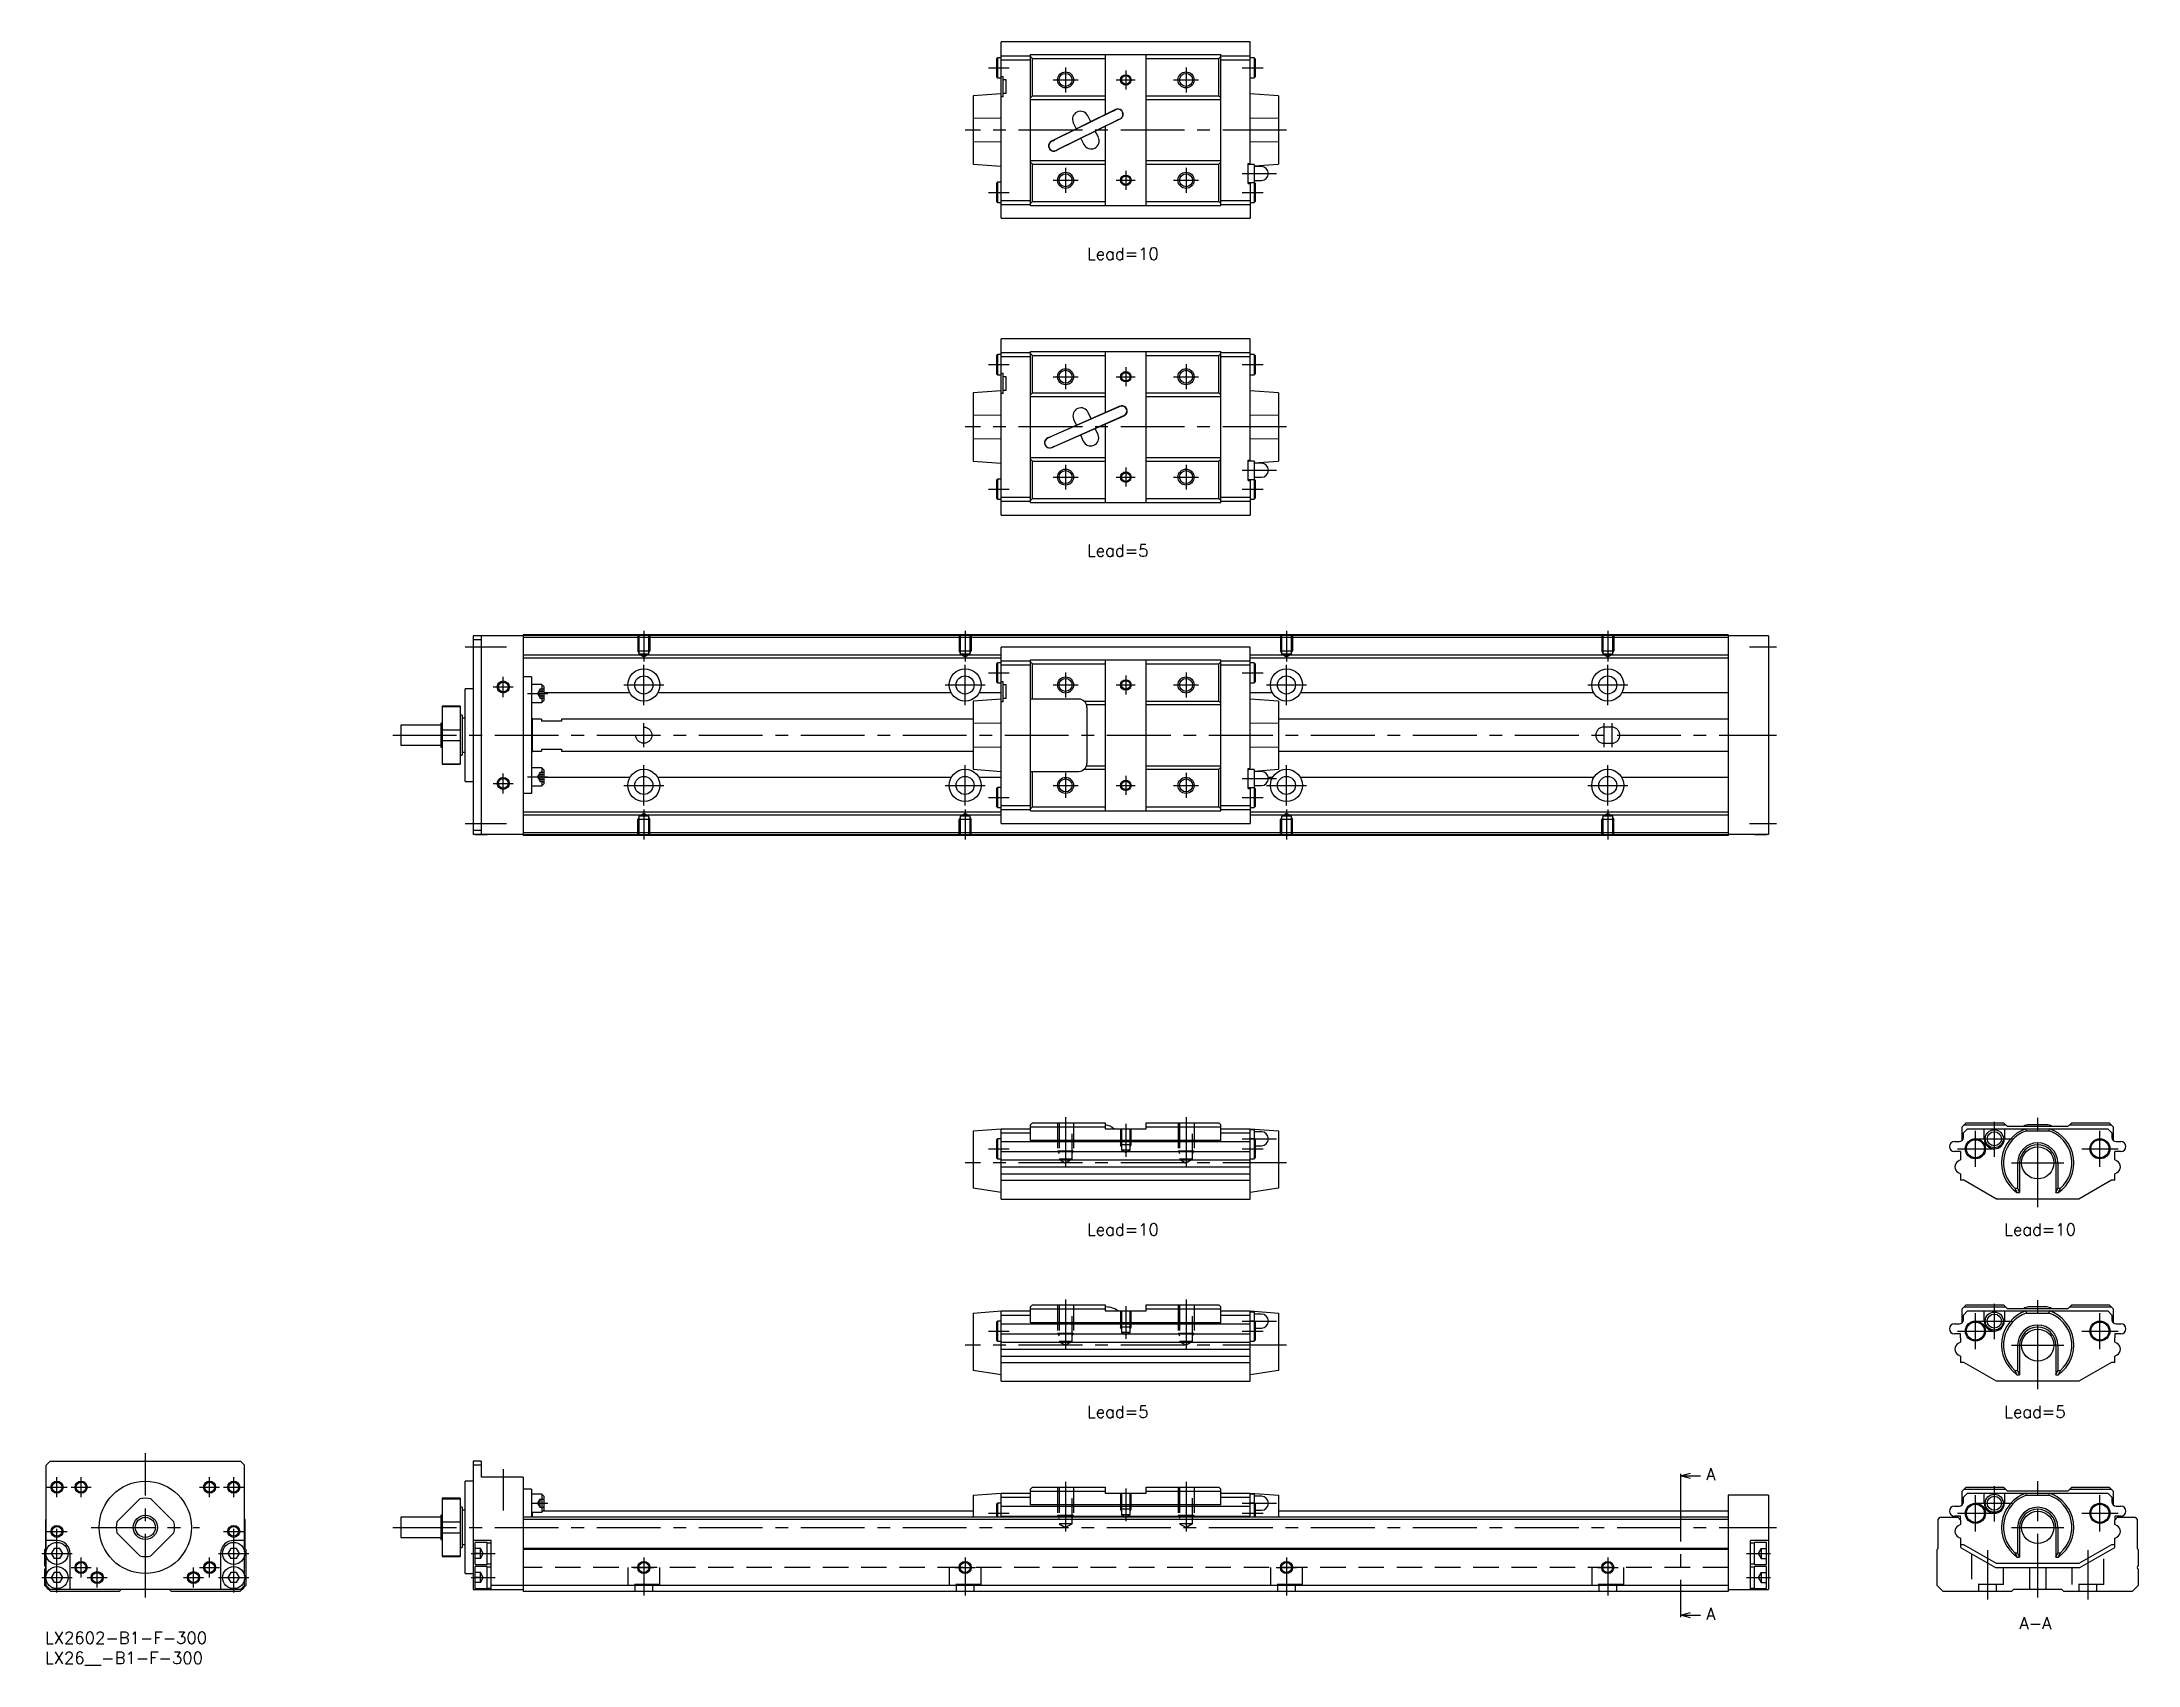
# Model space of a CAD drawing. Extents: x -1 to 521, y -8 to 396.
import ezdxf

# ---------------------------------------------------------------- set-up
doc = ezdxf.new("R2010")
doc.units = 0
doc.header["$LTSCALE"] = 0.5
doc.linetypes.add('CENTER', pattern=[50.8, 31.75, -6.35, 6.35, -6.35])
doc.linetypes.add('DASHED', pattern=[19.05, 12.7, -6.35])
for name, color, linetype in [('MSM_CENTER', 1, 'CENTER'), ('MSM_CONTINUOUS', 7, 'CONTINUOUS'), ('MSM_DASHED', 4, 'DASHED'), ('MSM_NARROW', 5, 'CONTINUOUS'), ('MSM_PART_NUMBER', 7, 'CONTINUOUS')]:
    doc.layers.add(name, color=color, linetype=linetype)
doc.styles.get("Standard").update_dxf_attribs({"font": 'txt.shx', "height": 1, "bigfont": 'bigfont.shx'})

msp = doc.modelspace()

# ---------------------------------------------------------------- texts
at = {"layer": 'MSM_PART_NUMBER'}
for s, p in [('Lead=10', (259.45, 341.6)), ('Lead=5', (259.45, 267.7)), ('Lead=10', (259.45, 98.67)), ('Lead=10', (487.81, 98.67)), ('Lead=5', (259.45, 53.29)), ('Lead=5', (487.81, 53.29)), ('A', (413.61, 37.73)), ('A', (413.61, 3)), ('A-A', (491.59, 0.62))]:
    msp.add_text(s, height=3, dxfattribs=at).set_placement(p)

# ---------------------------------------------------------------- blocks, each defined once
blk = doc.blocks.new('*U2')
at = {"layer": 'MSM_PART_NUMBER'}
blk.add_text('LX2602-B1-F-300', height=3, dxfattribs=at).set_placement((0, -3))
blk = doc.blocks.new('*U3')
at = {"layer": 'MSM_PART_NUMBER'}
blk.add_text('LX26__-B1-F-300', height=3, dxfattribs=at).set_placement((0, -8))

# ---------------------------------------------------------------- linework, layer by layer
at = {"layer": 'MSM_CENTER'}
for p, q in [((234.91, 389.38), (240.11, 389.38)), ((251.01, 386.38), (257.21, 386.38)), ((254.11, 389.48), (254.11, 383.28)), ((266.74, 386.38), (271.47, 386.38)), ((269.11, 388.75), (269.11, 384.02)), ((281.01, 386.38), (287.21, 386.38)), ((284.11, 389.48), (284.11, 383.28)), ((298.11, 389.38), (303.31, 389.38)), ((309.11, 373.88), (229.11, 373.88)), ((251.01, 361.38), (257.21, 361.38)), ((254.11, 364.48), (254.11, 358.28)), ((266.74, 361.38), (271.47, 361.38)), ((269.11, 363.75), (269.11, 359.02)), ((281.01, 361.38), (287.21, 361.38)), ((284.11, 364.48), (284.11, 358.28)), ((298.11, 363.08), (306.61, 363.08)), ((234.91, 358.38), (240.11, 358.38)), ((298.11, 358.38), (303.31, 358.38)), ((234.91, 315.48), (240.11, 315.48)), ((254.11, 315.58), (254.11, 309.38)), ((269.11, 314.85), (269.11, 310.12)), ((284.11, 315.58), (284.11, 309.38)), ((298.11, 315.48), (303.31, 315.48)), ((251.01, 312.48), (257.21, 312.48)), ((266.74, 312.48), (271.47, 312.48)), ((281.01, 312.48), (287.21, 312.48)), ((309.11, 299.98), (229.11, 299.98)), ((251.01, 287.48), (257.21, 287.48)), ((254.11, 290.58), (254.11, 284.38)), ((266.74, 287.48), (271.47, 287.48)), ((269.11, 289.85), (269.11, 285.12)), ((281.01, 287.48), (287.21, 287.48)), ((284.11, 290.58), (284.11, 284.38)), ((298.11, 289.18), (306.61, 289.18)), ((234.91, 284.48), (240.11, 284.48)), ((298.11, 284.48), (303.31, 284.48)), ((149.11, 249.23), (149.11, 241.6)), ((229.11, 249.23), (229.11, 241.6)), ((309.11, 249.23), (309.11, 241.6)), ((389.11, 249.23), (389.11, 241.6)), ((104.61, 245.23), (114.91, 245.23)), ((149.11, 230.73), (149.11, 240.73)), ((229.11, 230.73), (229.11, 240.73)), ((309.11, 230.73), (309.11, 240.73)), ((389.11, 230.73), (389.11, 240.73)), ((424.41, 245.23), (431.11, 245.23)), ((111.61, 235.23), (116.61, 235.23)), ((114.11, 232.73), (114.11, 237.73)), ((144.11, 235.73), (154.11, 235.73)), ((224.11, 235.73), (234.11, 235.73)), ((234.91, 238.73), (240.11, 238.73)), ((251.01, 235.73), (257.21, 235.73)), ((254.11, 238.83), (254.11, 232.63)), ((266.74, 235.73), (271.47, 235.73)), ((269.11, 238.1), (269.11, 233.37)), ((281.01, 235.73), (287.21, 235.73)), ((284.11, 238.83), (284.11, 232.63)), ((298.11, 238.73), (303.31, 238.73)), ((304.11, 235.73), (314.11, 235.73)), ((384.11, 235.73), (394.11, 235.73)), ((120.11, 233.63), (125.21, 233.63)), ((149.11, 220.23), (149.11, 226.23)), ((388.11, 226.23), (388.11, 220.23)), ((390.11, 226.23), (390.11, 220.23)), ((86.61, 223.23), (431.11, 223.23)), ((149.11, 205.73), (149.11, 215.73)), ((229.11, 205.73), (229.11, 215.73)), ((309.11, 205.73), (309.11, 215.73)), ((389.11, 205.73), (389.11, 215.73)), ((111.61, 211.23), (116.61, 211.23)), ((114.11, 208.73), (114.11, 213.73)), ((120.11, 212.84), (125.21, 212.84)), ((144.11, 210.73), (154.11, 210.73)), ((224.11, 210.73), (234.11, 210.73)), ((251.01, 210.73), (257.21, 210.73)), ((254.11, 213.83), (254.11, 207.63)), ((266.74, 210.73), (271.47, 210.73)), ((269.11, 213.1), (269.11, 208.37)), ((281.01, 210.73), (287.21, 210.73)), ((284.11, 213.83), (284.11, 207.63)), ((298.11, 212.43), (306.61, 212.43)), ((304.11, 210.73), (314.11, 210.73)), ((384.11, 210.73), (394.11, 210.73)), ((149.11, 204.74), (149.11, 197.23)), ((229.11, 204.74), (229.11, 197.23)), ((234.91, 207.73), (240.11, 207.73)), ((298.11, 207.73), (303.31, 207.73)), ((309.11, 204.74), (309.11, 197.23)), ((389.11, 204.74), (389.11, 197.23)), ((104.61, 201.23), (114.91, 201.23)), ((424.41, 201.23), (431.11, 201.23)), ((254.11, 128.1), (254.11, 115.71)), ((269.11, 126.45), (269.11, 118.29)), ((284.11, 128.1), (284.11, 115.71)), ((485.35, 127), (485.35, 118.25)), ((496.15, 105.75), (496.15, 128.05)), ((234.91, 120.25), (240.11, 120.25)), ((298.11, 122.75), (306.61, 122.75)), ((298.11, 120.25), (303.31, 120.25)), ((476.15, 120.25), (485.15, 120.25)), ((480.65, 115.75), (480.65, 124.75)), ((480.85, 122.75), (489.85, 122.75)), ((507.15, 120.25), (516.15, 120.25)), ((511.65, 115.75), (511.65, 124.75)), ((309.11, 116.75), (229.11, 116.75)), ((489.65, 116.75), (502.65, 116.75)), ((254.11, 82.72), (254.11, 70.34)), ((269.11, 81.07), (269.11, 72.91)), ((284.11, 82.72), (284.11, 70.34)), ((480.65, 70.37), (480.65, 79.37)), ((485.35, 81.62), (485.35, 72.87)), ((496.15, 60.37), (496.15, 82.67)), ((511.65, 70.37), (511.65, 79.37)), ((234.91, 74.87), (240.11, 74.87)), ((298.11, 77.37), (306.61, 77.37)), ((298.11, 74.87), (303.31, 74.87)), ((476.15, 74.87), (485.15, 74.87)), ((480.85, 77.37), (489.85, 77.37)), ((507.15, 74.87), (516.15, 74.87)), ((309.11, 71.37), (229.11, 71.37)), ((489.65, 71.37), (502.65, 71.37)), ((25, 8.5), (25, 44.5)), ((3, 33.5), (3, 38.5)), ((9, 33.5), (9, 38.5)), ((41, 33.5), (41, 38.5)), ((47, 33.5), (47, 38.5)), ((114.11, 40.5), (114.11, 30.19)), ((254.11, 37.35), (254.11, 24.96)), ((284.11, 37.35), (284.11, 24.96)), ((407.2, 38.36), (407.2, 4.63)), ((496.15, 8.5), (496.15, 37.5)), ((0.5, 36), (5.5, 36)), ((6.5, 36), (11.5, 36)), ((38.5, 36), (43.5, 36)), ((44.5, 36), (49.5, 36)), ((121.11, 32), (125.21, 32)), ((269.11, 35.7), (269.11, 27.54)), ((298.11, 32), (306.61, 32)), ((480.65, 25), (480.65, 34)), ((480.85, 32), (489.85, 32)), ((485.35, 36.25), (485.35, 27.5)), ((511.65, 25), (511.65, 34)), ((3, 9.75), (3, 27.5)), ((47, 9.75), (47, 27.5)), ((234.91, 29.5), (240.11, 29.5)), ((298.11, 29.5), (303.31, 29.5)), ((476.15, 29.5), (485.15, 29.5)), ((507.15, 29.5), (516.15, 29.5)), ((0.5, 25), (5.5, 25)), ((11.5, 26), (38.5, 26)), ((44.5, 25), (49.5, 25)), ((86.61, 26), (431.11, 26)), ((489.65, 26), (502.65, 26)), ((-0.75, 19.5), (6.75, 19.5)), ((6.5, 16), (11.5, 16)), ((9, 13.5), (9, 18.5)), ((13, 11), (13, 16)), ((37, 11), (37, 16)), ((38.5, 16), (43.5, 16)), ((41, 13.5), (41, 18.5)), ((43.25, 19.5), (50.75, 19.5)), ((106.11, 19.5), (112.11, 19.5)), ((146.57, 16), (151.64, 16)), ((149.11, 18.5), (149.11, 9)), ((226.57, 16), (231.64, 16)), ((229.11, 18.5), (229.11, 9)), ((306.57, 16), (311.64, 16)), ((309.11, 18.5), (309.11, 9)), ((386.53, 16), (391.68, 16)), ((389.11, 18.5), (389.11, 9)), ((423.61, 19.5), (429.61, 19.5)), ((483.65, 20.29), (483.65, 8)), ((508.65, 20.29), (508.65, 8)), ((-0.75, 13.5), (6.75, 13.5)), ((10.5, 13.5), (15.5, 13.5)), ((34.5, 13.5), (39.5, 13.5)), ((43.25, 13.5), (50.75, 13.5)), ((106.11, 13.5), (112.11, 13.5)), ((423.61, 13.5), (429.61, 13.5))]:
    msp.add_line(p, q, dxfattribs=at)
at = {"layer": 'MSM_CONTINUOUS'}
for p, q in [((237.16, 391.88), (236.91, 391.63)), ((236.91, 391.63), (236.91, 387.13)), ((238.11, 391.88), (237.16, 391.88)), ((237.16, 391.88), (237.16, 386.88)), ((300.11, 395.83), (238.11, 395.83)), ((238.11, 351.93), (238.11, 395.83)), ((238.11, 392.38), (245.41, 392.38)), ((245.41, 355.08), (245.41, 392.68)), ((245.41, 392.68), (292.81, 392.68)), ((245.91, 391.68), (245.41, 392.18)), ((245.91, 382.38), (245.91, 391.68)), ((245.91, 391.68), (264.01, 391.68)), ((264.01, 392.68), (264.01, 377.73)), ((274.21, 355.08), (274.21, 392.68)), ((274.21, 391.68), (292.31, 391.68)), ((292.81, 392.18), (292.31, 391.68)), ((292.31, 382.38), (292.31, 391.68)), ((292.81, 355.08), (292.81, 392.68)), ((292.81, 392.38), (300.11, 392.38)), ((300.11, 365.33), (300.11, 395.83)), ((301.06, 391.88), (300.11, 391.88)), ((301.06, 391.88), (301.06, 386.88)), ((301.31, 391.63), (301.06, 391.88)), ((301.31, 391.63), (301.31, 387.13)), ((236.91, 387.13), (237.16, 386.88)), ((237.16, 386.88), (238.11, 386.88)), ((238.11, 391.38), (245.41, 391.38)), ((238.61, 387.18), (238.11, 387.18)), ((238.61, 382.18), (238.61, 387.18)), ((239.31, 386.38), (238.61, 386.38)), ((239.31, 382.98), (239.31, 386.38)), ((292.81, 391.38), (300.11, 391.38)), ((300.11, 386.88), (301.06, 386.88)), ((301.06, 386.88), (301.31, 387.13)), ((238.11, 382.88), (231.11, 382.38)), ((231.11, 382.38), (231.11, 365.38)), ((238.61, 382.18), (238.11, 382.18)), ((239.31, 382.98), (238.61, 382.98)), ((245.41, 381.88), (245.91, 382.38)), ((245.41, 381.48), (264.01, 381.48)), ((245.91, 382.38), (264.01, 382.38)), ((274.21, 382.38), (292.31, 382.38)), ((274.21, 381.48), (292.81, 381.48)), ((292.31, 382.38), (292.81, 381.88)), ((307.11, 382.38), (300.11, 382.88)), ((307.11, 382.38), (307.11, 365.38)), ((238.11, 376.84), (231.11, 376.76)), ((266.58, 379), (250.58, 371.1)), ((265.87, 378.59), (251.34, 371.42)), ((251.73, 368.77), (267.73, 376.67)), ((252.44, 369.18), (266.98, 376.35)), ((260.37, 375.93), (259.62, 377.46)), ((265.87, 378.59), (266.2, 378.72)), ((266.6, 378.95), (266.29, 378.8)), ((267.28, 376.54), (266.98, 376.35)), ((267.39, 376.55), (267.71, 376.71)), ((307.11, 376.76), (300.11, 376.84)), ((231.11, 371.01), (238.11, 370.93)), ((250.92, 371.21), (250.6, 371.05)), ((251.03, 371.23), (251.34, 371.42)), ((256.03, 375.69), (256.79, 374.16)), ((257.94, 371.83), (258.69, 370.31)), ((262.28, 372.08), (261.52, 373.6)), ((264.01, 374.83), (264.01, 355.08)), ((300.11, 370.93), (307.11, 371.01)), ((231.11, 365.38), (238.11, 364.88)), ((245.41, 366.28), (264.01, 366.28)), ((245.91, 365.38), (245.41, 365.88)), ((245.91, 365.38), (264.01, 365.38)), ((245.91, 356.08), (245.91, 365.38)), ((251.71, 368.81), (252.02, 368.97)), ((252.11, 369.05), (252.44, 369.18)), ((274.21, 366.28), (292.81, 366.28)), ((274.21, 365.38), (292.31, 365.38)), ((292.81, 365.88), (292.31, 365.38)), ((292.31, 356.08), (292.31, 365.38)), ((299.61, 365.58), (300.11, 365.58)), ((299.61, 360.58), (299.61, 365.58)), ((301.11, 365.33), (299.61, 365.33)), ((301.11, 364.95), (307.11, 365.38)), ((301.11, 365.33), (301.11, 360.83)), ((237.16, 360.88), (236.91, 360.63)), ((236.91, 360.63), (236.91, 356.13)), ((237.16, 360.88), (237.16, 355.88)), ((238.11, 360.88), (237.16, 360.88)), ((299.61, 360.83), (301.11, 360.83)), ((299.61, 360.58), (300.11, 360.58)), ((300.11, 360.83), (300.11, 351.93)), ((301.06, 360.83), (301.06, 355.88)), ((302.86, 364.83), (301.11, 364.83)), ((301.11, 361.33), (302.86, 361.33)), ((301.31, 360.63), (301.11, 360.83)), ((301.31, 360.63), (301.31, 356.13)), ((236.91, 356.13), (237.16, 355.88)), ((237.16, 355.88), (238.11, 355.88)), ((238.11, 356.38), (245.41, 356.38)), ((238.11, 355.38), (245.41, 355.38)), ((245.41, 355.58), (245.91, 356.08)), ((245.41, 355.08), (292.81, 355.08)), ((245.91, 356.08), (264.01, 356.08)), ((274.21, 356.08), (292.31, 356.08)), ((292.31, 356.08), (292.81, 355.58)), ((292.81, 356.38), (300.11, 356.38)), ((292.81, 355.38), (300.11, 355.38)), ((300.11, 355.88), (301.06, 355.88)), ((301.06, 355.88), (301.31, 356.13)), ((238.11, 351.93), (300.11, 351.93)), ((300.11, 321.93), (238.11, 321.93)), ((238.11, 278.03), (238.11, 321.93)), ((238.11, 318.48), (245.41, 318.48)), ((245.41, 281.18), (245.41, 318.78)), ((245.41, 318.78), (292.81, 318.78)), ((264.01, 318.78), (264.01, 303.53)), ((274.21, 281.18), (274.21, 318.78)), ((292.81, 281.18), (292.81, 318.78)), ((292.81, 318.48), (300.11, 318.48)), ((300.11, 291.43), (300.11, 321.93)), ((237.16, 317.98), (236.91, 317.73)), ((236.91, 317.73), (236.91, 313.23)), ((236.91, 313.23), (237.16, 312.98)), ((238.11, 317.98), (237.16, 317.98)), ((237.16, 317.98), (237.16, 312.98)), ((238.11, 317.48), (245.41, 317.48)), ((238.61, 313.28), (238.11, 313.28)), ((238.61, 308.28), (238.61, 313.28)), ((245.91, 317.78), (245.41, 318.28)), ((245.91, 308.48), (245.91, 317.78)), ((245.91, 317.78), (264.01, 317.78)), ((274.21, 317.78), (292.31, 317.78)), ((292.81, 318.28), (292.31, 317.78)), ((292.31, 308.48), (292.31, 317.78)), ((292.81, 317.48), (300.11, 317.48)), ((301.06, 317.98), (300.11, 317.98)), ((301.06, 317.98), (301.06, 312.98)), ((301.31, 317.73), (301.06, 317.98)), ((301.06, 312.98), (301.31, 313.23)), ((301.31, 317.73), (301.31, 313.23)), ((238.11, 308.98), (231.11, 308.48)), ((231.11, 308.48), (231.11, 291.48)), ((237.16, 312.98), (238.11, 312.98)), ((238.61, 308.28), (238.11, 308.28)), ((239.31, 312.48), (238.61, 312.48)), ((239.31, 309.08), (238.61, 309.08)), ((239.31, 309.08), (239.31, 312.48)), ((245.41, 307.98), (245.91, 308.48)), ((245.91, 308.48), (264.01, 308.48)), ((274.21, 308.48), (292.31, 308.48)), ((292.31, 308.48), (292.81, 307.98)), ((300.11, 312.98), (301.06, 312.98)), ((307.11, 308.48), (300.11, 308.98)), ((307.11, 308.48), (307.11, 291.48)), ((238.11, 302.94), (231.11, 302.86)), ((245.41, 307.58), (264.01, 307.58)), ((267.63, 305.12), (249.63, 297.22)), ((266.9, 304.75), (250.4, 297.51)), ((250.68, 294.84), (268.68, 302.74)), ((260.46, 301.98), (259.78, 303.53)), ((267.65, 305.08), (267.33, 304.93)), ((268.33, 302.64), (268.66, 302.79)), ((274.21, 307.58), (292.81, 307.58)), ((307.11, 302.86), (300.11, 302.94)), ((251.41, 295.22), (267.91, 302.46)), ((256.12, 301.93), (256.8, 300.37)), ((257.85, 297.99), (258.53, 296.43)), ((262.19, 298.04), (261.51, 299.6)), ((264.01, 300.69), (264.01, 281.18)), ((231.11, 297.11), (238.11, 297.03)), ((245.41, 292.38), (264.01, 292.38)), ((249.98, 297.32), (249.65, 297.18)), ((250.66, 294.89), (250.98, 295.03)), ((274.21, 292.38), (292.81, 292.38)), ((300.11, 297.03), (307.11, 297.11)), ((231.11, 291.48), (238.11, 290.98)), ((245.91, 291.48), (245.41, 291.98)), ((245.91, 291.48), (264.01, 291.48)), ((245.91, 282.18), (245.91, 291.48)), ((274.21, 291.48), (292.31, 291.48)), ((292.81, 291.98), (292.31, 291.48)), ((292.31, 282.18), (292.31, 291.48)), ((299.61, 291.68), (300.11, 291.68)), ((299.61, 286.68), (299.61, 291.68)), ((301.11, 291.43), (299.61, 291.43)), ((301.11, 291.05), (307.11, 291.48)), ((301.11, 291.43), (301.11, 286.93)), ((302.86, 290.93), (301.11, 290.93)), ((301.11, 287.43), (302.86, 287.43)), ((237.16, 286.98), (236.91, 286.73)), ((236.91, 286.73), (236.91, 282.23)), ((236.91, 282.23), (237.16, 281.98)), ((237.16, 286.98), (237.16, 281.98)), ((238.11, 286.98), (237.16, 286.98)), ((237.16, 281.98), (238.11, 281.98)), ((238.11, 282.48), (245.41, 282.48)), ((245.41, 281.68), (245.91, 282.18)), ((245.91, 282.18), (264.01, 282.18)), ((274.21, 282.18), (292.31, 282.18)), ((292.31, 282.18), (292.81, 281.68)), ((292.81, 282.48), (300.11, 282.48)), ((299.61, 286.93), (301.11, 286.93)), ((299.61, 286.68), (300.11, 286.68)), ((300.11, 286.93), (300.11, 278.03)), ((300.11, 281.98), (301.06, 281.98)), ((301.06, 286.93), (301.06, 281.98)), ((301.06, 281.98), (301.31, 282.23)), ((301.31, 286.73), (301.11, 286.93)), ((301.31, 286.73), (301.31, 282.23)), ((238.11, 281.48), (245.41, 281.48)), ((238.11, 278.03), (300.11, 278.03)), ((245.41, 281.18), (292.81, 281.18)), ((292.81, 281.48), (300.11, 281.48)), ((119.11, 247.93), (106.61, 247.93)), ((106.61, 247.93), (106.61, 198.53)), ((108.61, 246.93), (106.61, 246.93)), ((107.11, 247.93), (107.11, 247.98)), ((110.11, 247.98), (107.11, 247.98)), ((108.61, 247.93), (108.61, 198.53)), ((110.11, 247.93), (110.11, 247.98)), ((119.11, 248.23), (119.11, 198.23)), ((419.11, 248.23), (119.11, 248.23)), ((419.11, 248.03), (119.11, 248.03)), ((419.11, 247.53), (119.11, 247.53)), ((419.11, 248.23), (419.11, 198.23)), ((429.11, 247.93), (419.11, 247.93)), ((425.61, 247.93), (425.61, 247.98)), ((428.61, 247.98), (425.61, 247.98)), ((428.61, 247.93), (428.61, 247.98)), ((429.11, 247.93), (429.11, 198.53)), ((238.11, 243.13), (119.11, 243.13)), ((238.11, 242.43), (119.11, 242.43)), ((237.16, 241.23), (236.91, 240.98)), ((236.91, 240.98), (236.91, 236.48)), ((238.11, 241.23), (237.16, 241.23)), ((237.16, 241.23), (237.16, 236.23)), ((300.11, 245.18), (238.11, 245.18)), ((238.11, 201.28), (238.11, 245.18)), ((238.11, 241.73), (245.41, 241.73)), ((238.11, 240.73), (245.41, 240.73)), ((245.41, 242.03), (292.81, 242.03)), ((245.41, 204.43), (245.41, 242.03)), ((245.91, 241.03), (245.41, 241.53)), ((245.91, 241.03), (264.01, 241.03)), ((245.91, 232.23), (245.91, 241.03)), ((264.01, 242.03), (264.01, 204.43)), ((274.21, 204.43), (274.21, 242.03)), ((274.21, 241.03), (292.31, 241.03)), ((292.81, 241.53), (292.31, 241.03)), ((292.31, 231.73), (292.31, 241.03)), ((292.81, 204.43), (292.81, 242.03)), ((292.81, 241.73), (300.11, 241.73)), ((292.81, 240.73), (300.11, 240.73)), ((300.11, 214.68), (300.11, 245.18)), ((419.11, 243.13), (300.11, 243.13)), ((419.11, 242.43), (300.11, 242.43)), ((301.06, 241.23), (300.11, 241.23)), ((301.06, 241.23), (301.06, 236.23)), ((301.31, 240.98), (301.06, 241.23)), ((301.31, 240.98), (301.31, 236.48)), ((121.11, 237.73), (119.11, 237.73)), ((121.11, 237.73), (121.11, 208.73)), ((123.71, 235.88), (121.11, 235.88)), ((123.71, 235.88), (123.71, 231.38)), ((124.21, 235.38), (123.71, 235.88)), ((124.21, 235.38), (124.21, 231.88)), ((236.91, 236.48), (237.16, 236.23)), ((237.16, 236.23), (238.11, 236.23)), ((238.61, 236.53), (238.11, 236.53)), ((238.61, 231.53), (238.61, 236.53)), ((239.31, 235.73), (238.61, 235.73)), ((239.31, 232.33), (239.31, 235.73)), ((300.11, 236.23), (301.06, 236.23)), ((301.06, 236.23), (301.31, 236.48)), ((103.41, 230.48), (98.91, 230.48)), ((98.91, 230.48), (98.91, 215.98)), ((98.91, 230.35), (103.41, 230.35)), ((103.41, 230.48), (103.41, 215.98)), ((106.61, 234.73), (104.61, 234.73)), ((104.61, 211.73), (104.61, 234.73)), ((121.11, 231.38), (123.71, 231.38)), ((123.71, 231.38), (124.21, 231.88)), ((145.62, 233.77), (124.21, 233.77)), ((225.62, 233.77), (152.59, 233.77)), ((238.11, 232.23), (231.11, 231.73)), ((231.11, 231.73), (231.11, 214.73)), ((238.11, 233.77), (232.59, 233.77)), ((238.61, 231.53), (238.11, 231.53)), ((239.31, 232.33), (238.61, 232.33)), ((257.41, 232.23), (245.41, 232.23)), ((258.73, 231.73), (264.01, 231.73)), ((259.31, 230.83), (264.01, 230.83)), ((259.41, 230.23), (259.41, 216.23)), ((274.21, 231.73), (292.31, 231.73)), ((274.21, 230.83), (292.81, 230.83)), ((292.31, 231.73), (292.81, 231.23)), ((305.62, 233.77), (300.11, 233.77)), ((307.11, 231.73), (300.11, 232.23)), ((307.11, 231.73), (307.11, 214.73)), ((385.62, 233.77), (312.59, 233.77)), ((419.11, 233.77), (392.59, 233.77)), ((88.61, 225.73), (88.61, 220.73)), ((98.61, 225.73), (88.61, 225.73)), ((98.61, 226.23), (98.61, 220.23)), ((98.91, 226.23), (98.61, 226.23)), ((98.91, 224.6), (103.41, 224.6)), ((103.91, 228.23), (103.41, 228.23)), ((103.91, 228.23), (103.91, 218.23)), ((104.61, 227.48), (103.91, 227.48)), ((121.31, 227.48), (121.11, 227.48)), ((121.31, 227.48), (121.31, 218.98)), ((123.61, 227.23), (121.31, 227.23)), ((123.61, 227.23), (123.61, 226.73)), ((128.61, 226.73), (123.61, 226.73)), ((128.61, 227.23), (128.61, 226.73)), ((231.11, 227.23), (128.61, 227.23)), ((238.11, 226.19), (231.11, 226.11)), ((307.11, 226.11), (300.11, 226.19)), ((419.11, 227.23), (307.11, 227.23)), ((88.61, 220.73), (98.61, 220.73)), ((98.61, 220.23), (98.91, 220.23)), ((98.91, 221.87), (103.41, 221.87)), ((121.31, 219.23), (123.61, 219.23)), ((123.61, 219.73), (128.61, 219.73)), ((123.61, 219.73), (123.61, 219.23)), ((128.61, 219.73), (128.61, 219.23)), ((128.61, 219.23), (231.11, 219.23)), ((231.11, 220.36), (238.11, 220.28)), ((300.11, 220.28), (307.11, 220.36)), ((307.11, 219.23), (419.11, 219.23)), ((98.91, 216.11), (103.41, 216.11)), ((98.91, 215.98), (103.41, 215.98)), ((103.41, 218.23), (103.91, 218.23)), ((103.91, 218.98), (104.61, 218.98)), ((121.11, 218.98), (121.31, 218.98)), ((123.71, 215.09), (121.11, 215.09)), ((123.71, 215.09), (123.71, 210.59)), ((124.21, 214.59), (123.71, 215.09)), ((124.21, 214.59), (124.21, 211.09)), ((231.11, 214.73), (238.11, 214.23)), ((245.41, 214.23), (257.41, 214.23)), ((245.91, 205.43), (245.91, 214.23)), ((258.73, 214.73), (264.01, 214.73)), ((259.31, 215.63), (264.01, 215.63)), ((274.21, 215.63), (292.81, 215.63)), ((274.21, 214.73), (292.31, 214.73)), ((292.81, 215.23), (292.31, 214.73)), ((292.31, 205.43), (292.31, 214.73)), ((299.61, 214.93), (300.11, 214.93)), ((299.61, 209.93), (299.61, 214.93)), ((301.11, 214.68), (299.61, 214.68)), ((301.11, 214.3), (307.11, 214.73)), ((301.11, 214.68), (301.11, 210.18)), ((302.86, 214.18), (301.11, 214.18)), ((104.61, 211.73), (106.61, 211.73)), ((121.11, 210.59), (123.71, 210.59)), ((123.71, 210.59), (124.21, 211.09)), ((145.62, 212.69), (124.21, 212.69)), ((225.62, 212.69), (152.59, 212.69)), ((238.11, 212.69), (232.59, 212.69)), ((237.16, 210.23), (236.91, 209.98)), ((236.91, 209.98), (236.91, 205.48)), ((237.16, 210.23), (237.16, 205.23)), ((238.11, 210.23), (237.16, 210.23)), ((299.61, 210.18), (301.11, 210.18)), ((299.61, 209.93), (300.11, 209.93)), ((300.11, 210.18), (300.11, 201.28)), ((301.06, 210.18), (301.06, 205.23)), ((301.11, 210.68), (302.86, 210.68)), ((301.31, 209.98), (301.11, 210.18)), ((301.31, 209.98), (301.31, 205.48)), ((305.62, 212.69), (304.59, 212.69)), ((385.62, 212.69), (312.59, 212.69)), ((419.11, 212.69), (392.59, 212.69)), ((121.11, 208.73), (119.11, 208.73)), ((238.11, 204.03), (119.11, 204.03)), ((236.91, 205.48), (237.16, 205.23)), ((237.16, 205.23), (238.11, 205.23)), ((238.11, 205.73), (245.41, 205.73)), ((238.11, 204.73), (245.41, 204.73)), ((245.41, 204.93), (245.91, 205.43)), ((245.41, 204.43), (292.81, 204.43)), ((245.91, 205.43), (264.01, 205.43)), ((274.21, 205.43), (292.31, 205.43)), ((292.31, 205.43), (292.81, 204.93)), ((292.81, 205.73), (300.11, 205.73)), ((292.81, 204.73), (300.11, 204.73)), ((300.11, 205.23), (301.06, 205.23)), ((419.11, 204.03), (300.11, 204.03)), ((301.06, 205.23), (301.31, 205.48)), ((108.61, 199.53), (106.61, 199.53)), ((119.11, 198.53), (106.61, 198.53)), ((107.11, 198.48), (107.11, 198.53)), ((107.11, 198.48), (110.11, 198.48)), ((110.11, 198.48), (110.11, 198.53)), ((238.11, 203.33), (119.11, 203.33)), ((419.11, 198.93), (119.11, 198.93)), ((419.11, 198.43), (119.11, 198.43)), ((238.11, 201.28), (300.11, 201.28)), ((419.11, 203.33), (300.11, 203.33)), ((429.11, 198.53), (419.11, 198.53)), ((425.61, 198.48), (428.61, 198.48)), ((428.61, 198.48), (428.61, 198.53)), ((419.11, 198.23), (119.11, 198.23)), ((245.41, 126.25), (245.91, 126.75)), ((245.41, 122.33), (245.41, 126.25)), ((245.41, 125.75), (264.01, 125.75)), ((245.91, 126.75), (264.01, 126.75)), ((264.01, 126.75), (264.01, 125.25)), ((274.21, 125.25), (274.21, 126.75)), ((274.21, 126.75), (292.31, 126.75)), ((274.21, 125.75), (292.81, 125.75)), ((292.31, 126.75), (292.81, 126.25)), ((292.81, 122.33), (292.81, 126.25)), ((478.34, 126.75), (477.34, 125.75)), ((477.34, 122.33), (477.34, 125.75)), ((477.84, 126.25), (488.15, 126.25)), ((478.34, 126.75), (487.65, 126.75)), ((488.55, 125.85), (487.65, 126.75)), ((488.55, 125.85), (503.75, 125.85)), ((493.9, 126.25), (493.83, 126.24)), ((498.39, 126.25), (493.9, 126.25)), ((504.65, 126.75), (503.75, 125.85)), ((504.15, 126.25), (514.44, 126.25)), ((504.65, 126.75), (513.94, 126.75)), ((514.94, 125.75), (513.94, 126.75)), ((514.94, 125.75), (514.94, 122.33)), ((231.11, 124.75), (238.11, 125.25)), ((231.11, 124.75), (231.11, 110.43)), ((237.16, 122.75), (236.91, 122.5)), ((236.91, 122.5), (236.91, 118)), ((238.11, 122.75), (237.16, 122.75)), ((237.16, 122.75), (237.16, 117.75)), ((238.11, 125.25), (245.41, 125.25)), ((238.11, 107.75), (238.11, 125.25)), ((238.11, 124.25), (245.41, 124.25)), ((238.11, 122.05), (300.11, 122.05)), ((292.81, 122.33), (245.41, 122.33)), ((264.01, 125.25), (274.21, 125.25)), ((292.81, 125.25), (300.11, 125.25)), ((292.81, 124.25), (300.11, 124.25)), ((300.11, 125.25), (307.11, 124.75)), ((300.11, 107.75), (300.11, 125.25)), ((301.11, 125), (300.11, 125)), ((301.06, 122.75), (300.11, 122.75)), ((301.31, 122.5), (301.06, 122.75)), ((301.06, 122.75), (301.06, 117.75)), ((301.11, 125), (301.11, 122.7)), ((302.86, 124.5), (301.11, 124.5)), ((301.31, 122.5), (301.31, 118)), ((301.31, 121), (302.86, 121)), ((307.11, 124.75), (307.11, 110.43)), ((475.45, 122.05), (476.65, 122.05)), ((477.65, 124.25), (478.65, 125.25)), ((477.65, 123.05), (477.65, 124.25)), ((478.65, 125.25), (513.65, 125.25)), ((482.85, 122.75), (482.85, 125.25)), ((487.85, 125.25), (487.85, 122.75)), ((493.19, 125.25), (493.27, 124.75)), ((493.27, 124.75), (499.02, 124.75)), ((499.02, 124.75), (499.1, 125.25)), ((513.65, 125.25), (514.65, 124.25)), ((514.65, 124.25), (514.65, 123.05)), ((515.65, 122.05), (516.85, 122.05)), ((236.91, 118), (237.16, 117.75)), ((237.16, 117.75), (238.11, 117.75)), ((238.11, 119.55), (300.11, 119.55)), ((238.11, 117.47), (300.11, 117.47)), ((238.11, 115.75), (300.11, 115.75)), ((300.11, 117.75), (301.06, 117.75)), ((301.06, 117.75), (301.31, 118)), ((476.95, 119.55), (475.45, 119.55)), ((476.95, 117.47), (476.39, 117.15)), ((476.95, 119.55), (476.95, 117.47)), ((491.15, 116.75), (491.15, 110.43)), ((491.65, 116.75), (491.65, 109.37)), ((500.65, 116.75), (500.65, 109.37)), ((501.15, 116.75), (501.15, 110.43)), ((516.85, 119.55), (515.35, 119.55)), ((515.35, 117.47), (515.35, 119.55)), ((515.91, 117.15), (515.35, 117.47)), ((238.11, 109.37), (231.11, 110.43)), ((238.11, 114.02), (300.11, 114.02)), ((238.11, 112.41), (300.11, 112.41)), ((307.11, 110.43), (300.11, 109.37)), ((476.39, 114.35), (476.95, 114.02)), ((476.95, 114.02), (476.95, 112.41)), ((477.8, 112.41), (476.95, 112.41)), ((485.87, 107.75), (477.8, 112.41)), ((490.46, 110.43), (491.15, 110.43)), ((491.15, 110.43), (491.65, 109.37)), ((500.65, 109.37), (501.15, 110.43)), ((501.15, 110.43), (501.83, 110.43)), ((514.5, 112.41), (506.42, 107.75)), ((515.35, 112.41), (514.5, 112.41)), ((515.35, 114.02), (515.91, 114.35)), ((515.35, 112.41), (515.35, 114.02)), ((238.11, 107.75), (300.11, 107.75)), ((506.42, 107.75), (485.87, 107.75)), ((490.99, 109.37), (491.65, 109.37)), ((500.65, 109.37), (501.3, 109.37)), ((231.11, 79.37), (238.11, 79.87)), ((231.11, 79.37), (231.11, 65.05)), ((238.11, 79.87), (245.41, 79.87)), ((238.11, 62.37), (238.11, 79.87)), ((238.11, 78.87), (245.41, 78.87)), ((245.41, 80.87), (245.91, 81.37)), ((245.41, 76.96), (245.41, 80.87)), ((245.41, 80.37), (264.01, 80.37)), ((245.91, 81.37), (264.01, 81.37)), ((264.01, 81.37), (264.01, 79.87)), ((264.26, 80.87), (264.01, 80.87)), ((264.01, 79.87), (274.21, 79.87)), ((274.21, 79.87), (274.21, 81.37)), ((274.21, 81.37), (292.31, 81.37)), ((274.21, 80.37), (292.81, 80.37)), ((292.31, 81.37), (292.81, 80.87)), ((292.81, 76.96), (292.81, 80.87)), ((292.81, 79.87), (300.11, 79.87)), ((292.81, 78.87), (300.11, 78.87)), ((300.11, 79.87), (307.11, 79.37)), ((300.11, 62.37), (300.11, 79.87)), ((301.11, 79.62), (300.11, 79.62)), ((301.11, 79.62), (301.11, 77.32)), ((302.86, 79.12), (301.11, 79.12)), ((307.11, 79.37), (307.11, 65.05)), ((478.34, 81.37), (477.34, 80.37)), ((477.34, 76.96), (477.34, 80.37)), ((477.65, 78.87), (478.65, 79.87)), ((477.65, 77.67), (477.65, 78.87)), ((477.84, 80.87), (488.15, 80.87)), ((478.34, 81.37), (487.65, 81.37)), ((478.65, 79.87), (513.65, 79.87)), ((482.85, 77.37), (482.85, 79.87)), ((488.55, 80.47), (487.65, 81.37)), ((487.85, 79.87), (487.85, 77.37)), ((488.55, 80.47), (503.75, 80.47)), ((493.19, 79.87), (493.27, 79.37)), ((493.27, 79.37), (499.02, 79.37)), ((493.9, 80.87), (493.83, 80.87)), ((498.39, 80.87), (493.9, 80.87)), ((499.02, 79.37), (499.1, 79.87)), ((504.65, 81.37), (503.75, 80.47)), ((504.15, 80.87), (514.44, 80.87)), ((504.65, 81.37), (513.94, 81.37)), ((513.65, 79.87), (514.65, 78.87)), ((514.94, 80.37), (513.94, 81.37)), ((514.65, 78.87), (514.65, 77.67)), ((514.94, 80.37), (514.94, 76.96)), ((237.16, 77.37), (236.91, 77.12)), ((236.91, 77.12), (236.91, 72.62)), ((238.11, 77.37), (237.16, 77.37)), ((237.16, 77.37), (237.16, 72.37)), ((238.11, 76.67), (300.11, 76.67)), ((238.11, 74.17), (300.11, 74.17)), ((292.81, 76.96), (245.41, 76.96)), ((301.06, 77.37), (300.11, 77.37)), ((301.31, 77.12), (301.06, 77.37)), ((301.06, 77.37), (301.06, 72.37)), ((301.31, 77.12), (301.31, 72.62)), ((301.31, 75.62), (302.86, 75.62)), ((475.45, 76.67), (476.65, 76.67)), ((476.95, 74.17), (475.45, 74.17)), ((476.95, 73.17), (476.95, 74.17)), ((476.95, 73.17), (476.95, 72.1)), ((516.85, 74.17), (515.35, 74.17)), ((515.35, 74.17), (515.35, 73.17)), ((515.35, 72.1), (515.35, 73.17)), ((515.65, 76.67), (516.85, 76.67)), ((236.91, 72.62), (237.16, 72.37)), ((237.16, 72.37), (238.11, 72.37)), ((238.11, 72.1), (300.11, 72.1)), ((238.11, 70.37), (300.11, 70.37)), ((238.11, 68.65), (300.11, 68.65)), ((300.11, 72.37), (301.06, 72.37)), ((301.06, 72.37), (301.31, 72.62)), ((476.95, 72.1), (476.39, 71.77)), ((476.39, 68.97), (476.95, 68.65)), ((476.95, 68.65), (476.95, 67.04)), ((491.15, 71.37), (491.15, 65.05)), ((491.65, 71.37), (491.65, 63.99)), ((500.65, 71.37), (500.65, 63.99)), ((501.15, 71.37), (501.15, 65.05)), ((515.91, 71.77), (515.35, 72.1)), ((515.35, 68.65), (515.91, 68.97)), ((515.35, 67.04), (515.35, 68.65)), ((238.11, 63.99), (231.11, 65.05)), ((238.11, 67.04), (300.11, 67.04)), ((307.11, 65.05), (300.11, 63.99)), ((477.8, 67.04), (476.95, 67.04)), ((485.87, 62.37), (477.8, 67.04)), ((490.46, 65.05), (491.15, 65.05)), ((490.99, 63.99), (491.65, 63.99)), ((491.15, 65.05), (491.65, 63.99)), ((500.65, 63.99), (501.15, 65.05)), ((500.65, 63.99), (501.3, 63.99)), ((501.15, 65.05), (501.83, 65.05)), ((514.5, 67.04), (506.42, 62.37)), ((515.35, 67.04), (514.5, 67.04)), ((238.11, 62.37), (300.11, 62.37)), ((506.42, 62.37), (485.87, 62.37)), ((0.3, 41.5), (1.3, 42.5)), ((1.3, 42.5), (48.7, 42.5)), ((48.7, 42.5), (49.7, 41.5)), ((108.61, 42.5), (106.61, 42.5)), ((106.61, 42.5), (106.61, 10.5)), ((108.61, 42.5), (108.61, 38.5)), ((0.3, 20.02), (0.3, 41.5)), ((49.7, 20.02), (49.7, 41.5)), ((106.61, 37.5), (104.61, 37.5)), ((104.61, 14.5), (104.61, 37.5)), ((108.61, 41.5), (106.61, 41.5)), ((119.11, 38.5), (108.61, 38.5)), ((119.11, 38.5), (119.11, 10)), ((407.2, 38.86), (409.7, 39.53)), ((407.2, 39.36), (407.2, 38.36)), ((409.7, 38.19), (407.2, 38.86)), ((407.2, 38.86), (412.2, 38.86)), ((17.88, 27.36), (23.64, 33.12)), ((26.36, 33.12), (32.12, 27.36)), ((103.41, 33.25), (98.91, 33.25)), ((98.91, 33.25), (98.91, 18.75)), ((98.91, 33.12), (103.41, 33.12)), ((103.41, 33.25), (103.41, 18.75)), ((121.11, 35.5), (119.11, 35.5)), ((121.11, 35.5), (121.11, 28.5)), ((123.71, 34.25), (121.11, 34.25)), ((124.21, 33.75), (123.71, 34.25)), ((123.71, 34.25), (123.71, 29.75)), ((124.21, 33.75), (124.21, 30.25)), ((231.11, 34), (238.11, 34.5)), ((231.11, 34), (231.11, 28.5)), ((237.16, 32), (236.91, 31.75)), ((236.91, 31.75), (236.91, 28.5)), ((238.11, 32), (237.16, 32)), ((237.16, 32), (237.16, 28.5)), ((238.11, 28.5), (238.11, 34.5)), ((238.11, 34.5), (245.41, 34.5)), ((238.11, 33.5), (245.41, 33.5)), ((245.41, 35.5), (245.91, 36)), ((245.41, 31.59), (245.41, 35.5)), ((245.41, 35), (264.01, 35)), ((292.81, 31.59), (245.41, 31.59)), ((245.91, 36), (264.01, 36)), ((264.01, 36), (264.01, 34.5)), ((264.01, 34.5), (274.21, 34.5)), ((274.21, 34.5), (274.21, 36)), ((274.21, 36), (292.31, 36)), ((274.21, 35), (292.81, 35)), ((292.31, 36), (292.81, 35.5)), ((292.81, 31.59), (292.81, 35.5)), ((292.81, 34.5), (300.11, 34.5)), ((292.81, 33.5), (300.11, 33.5)), ((300.11, 34.5), (307.11, 34)), ((300.11, 28.5), (300.11, 34.5)), ((301.11, 34.25), (300.11, 34.25)), ((301.06, 32), (300.11, 32)), ((301.31, 31.75), (301.06, 32)), ((301.06, 32), (301.06, 28.5)), ((301.11, 34.25), (301.11, 31.95)), ((302.86, 33.75), (301.11, 33.75)), ((301.31, 31.75), (301.31, 28.5)), ((307.11, 34), (307.11, 28.5)), ((429.11, 34), (419.11, 34)), ((419.11, 34), (419.11, 10)), ((429.11, 34), (429.11, 10.5)), ((478.34, 36), (477.34, 35)), ((477.34, 31.59), (477.34, 35)), ((477.65, 33.5), (478.65, 34.5)), ((477.65, 32.3), (477.65, 33.5)), ((477.84, 35.5), (488.15, 35.5)), ((478.34, 36), (487.65, 36)), ((478.65, 34.5), (513.65, 34.5)), ((482.85, 32), (482.85, 34.5)), ((488.55, 35.1), (487.65, 36)), ((487.85, 34.5), (487.85, 32)), ((488.55, 35.1), (503.75, 35.1)), ((493.19, 34.5), (493.27, 34)), ((493.27, 34), (499.02, 34)), ((499.02, 34), (499.1, 34.5)), ((504.65, 36), (503.75, 35.1)), ((504.15, 35.5), (514.44, 35.5)), ((504.65, 36), (513.94, 36)), ((513.65, 34.5), (514.65, 33.5)), ((514.94, 35), (513.94, 36)), ((514.65, 33.5), (514.65, 32.3)), ((514.94, 35), (514.94, 31.59)), ((0.2, 28), (0.3, 28.1)), ((0.2, 20.7), (0.2, 28)), ((49.7, 28.1), (49.8, 28)), ((49.8, 28), (49.8, 20.7)), ((98.61, 28.5), (88.61, 28.5)), ((88.61, 28.5), (88.61, 23.5)), ((98.91, 29), (98.61, 29)), ((98.61, 29), (98.61, 23)), ((98.91, 27.36), (103.41, 27.36)), ((103.91, 31), (103.41, 31)), ((103.91, 31), (103.91, 21)), ((104.61, 30.25), (103.91, 30.25)), ((419.11, 28.5), (119.11, 28.5)), ((419.11, 28), (119.11, 28)), ((121.11, 29.75), (123.71, 29.75)), ((121.31, 29.75), (121.31, 28.5)), ((123.71, 29.75), (124.21, 30.25)), ((231.11, 30), (123.96, 30)), ((238.11, 31.3), (300.11, 31.3)), ((238.11, 28.8), (300.11, 28.8)), ((301.31, 30.25), (302.86, 30.25)), ((419.11, 30), (307.11, 30)), ((471.35, 28), (471.85, 28.5)), ((471.35, 20.7), (471.35, 28)), ((471.85, 28.5), (476.25, 28.5)), ((475.45, 31.3), (476.65, 31.3)), ((476.95, 28.8), (475.45, 28.8)), ((476.25, 28.5), (476.95, 27.8)), ((476.95, 26.72), (476.39, 26.4)), ((476.95, 27.8), (476.95, 28.8)), ((476.95, 27.8), (476.95, 26.72)), ((515.35, 28.8), (515.35, 27.8)), ((516.85, 28.8), (515.35, 28.8)), ((515.35, 27.8), (516.05, 28.5)), ((515.35, 26.72), (515.35, 27.8)), ((515.91, 26.4), (515.35, 26.72)), ((515.65, 31.3), (516.85, 31.3)), ((516.05, 28.5), (520.45, 28.5)), ((520.45, 28.5), (520.95, 28)), ((520.95, 28), (520.95, 20.7)), ((3, 22.75), (0.3, 22.75)), ((23.64, 18.88), (17.88, 24.64)), ((32.12, 24.64), (26.36, 18.88)), ((49.7, 22.75), (47, 22.75)), ((88.61, 23.5), (98.61, 23.5)), ((98.61, 23), (98.91, 23)), ((98.91, 24.64), (103.41, 24.64)), ((103.41, 21), (103.91, 21)), ((103.91, 21.75), (104.61, 21.75)), ((111.11, 22.75), (106.61, 22.75)), ((107.11, 16.75), (107.11, 22.25)), ((110.11, 22.25), (107.11, 22.25)), ((110.11, 16.75), (110.11, 22.25)), ((111.11, 22.1), (110.11, 22.1)), ((111.11, 10.5), (111.11, 22.75)), ((424.61, 10.5), (424.61, 22.75)), ((429.11, 22.75), (424.61, 22.75)), ((425.61, 22.1), (424.61, 22.1)), ((425.61, 16.75), (425.61, 22.25)), ((428.61, 22.25), (425.61, 22.25)), ((428.61, 16.75), (428.61, 22.25)), ((476.39, 23.6), (476.95, 23.28)), ((476.95, 23.28), (476.95, 21)), ((477.8, 21.66), (476.95, 21.66)), ((476.95, 21), (485.61, 16)), ((485.87, 17), (477.8, 21.66)), ((491.15, 26), (491.15, 19.68)), ((491.65, 26), (491.65, 18.62)), ((500.65, 26), (500.65, 18.62)), ((501.15, 26), (501.15, 19.68)), ((514.5, 21.66), (506.42, 17)), ((506.68, 16), (515.35, 21)), ((515.35, 21.66), (514.5, 21.66)), ((515.35, 23.28), (515.91, 23.6)), ((515.35, 21), (515.35, 23.28)), ((0, 20.5), (0.2, 20.7)), ((0, 16.4), (0, 20.5)), ((0.3, 14.02), (0.3, 18.98)), ((2.28, 20.75), (1.56, 19.5)), ((1.56, 19.5), (2.28, 18.25)), ((3.72, 20.75), (2.28, 20.75)), ((3.72, 18.25), (2.28, 18.25)), ((4.44, 19.5), (3.72, 20.75)), ((3.72, 18.25), (4.44, 19.5)), ((6.25, 10.5), (6.25, 19.5)), ((43.75, 19.5), (43.75, 10.5)), ((46.28, 20.75), (45.56, 19.5)), ((45.56, 19.5), (46.28, 18.25)), ((47.72, 20.75), (46.28, 20.75)), ((47.72, 18.25), (46.28, 18.25)), ((48.44, 19.5), (47.72, 20.75)), ((47.72, 18.25), (48.44, 19.5)), ((49.7, 14.02), (49.7, 18.98)), ((49.8, 20.7), (50, 20.5)), ((50, 20.5), (50, 11.5)), ((98.91, 18.88), (103.41, 18.88)), ((98.91, 18.75), (103.41, 18.75)), ((107.11, 16.75), (110.11, 16.75)), ((107.11, 10.75), (107.11, 16.25)), ((110.11, 16.25), (107.11, 16.25)), ((110.11, 16.9), (111.11, 16.9)), ((110.11, 10.75), (110.11, 16.25)), ((111.11, 16.1), (110.11, 16.1)), ((419.11, 20.7), (119.11, 20.7)), ((419.11, 20.5), (119.11, 20.5)), ((424.61, 16.9), (425.61, 16.9)), ((425.61, 16.1), (424.61, 16.1)), ((425.61, 16.75), (428.61, 16.75)), ((425.61, 10.75), (425.61, 16.25)), ((428.61, 16.25), (425.61, 16.25)), ((428.61, 10.75), (428.61, 16.25)), ((471.15, 20.5), (471.35, 20.7)), ((471.15, 11.5), (471.15, 20.5)), ((485.61, 16), (506.68, 16)), ((506.42, 17), (485.87, 17)), ((490.46, 19.68), (491.15, 19.68)), ((490.99, 18.62), (491.65, 18.62)), ((491.15, 19.68), (491.65, 18.62)), ((500.65, 18.62), (501.15, 19.68)), ((500.65, 18.62), (501.3, 18.62)), ((501.15, 19.68), (501.83, 19.68)), ((520.95, 20.7), (521.15, 20.5)), ((521.15, 20.5), (521.15, 16.4)), ((0, 11.5), (0, 15.6)), ((1.5, 10), (0, 11.5)), ((0.3, 11.5), (0.3, 12.98)), ((0.3, 11.5), (1.3, 10.5)), ((48.7, 10.5), (1.3, 10.5)), ((2.28, 14.75), (1.56, 13.5)), ((1.56, 13.5), (2.28, 12.25)), ((3.72, 14.75), (2.28, 14.75)), ((3.72, 12.25), (2.28, 12.25)), ((4.44, 13.5), (3.72, 14.75)), ((3.72, 12.25), (4.44, 13.5)), ((19, 10.5), (18.5, 10)), ((31.52, 10), (31.02, 10.5)), ((46.28, 14.75), (45.56, 13.5)), ((45.56, 13.5), (46.28, 12.25)), ((47.72, 14.75), (46.28, 14.75)), ((47.72, 12.25), (46.28, 12.25)), ((48.44, 13.5), (47.72, 14.75)), ((47.72, 12.25), (48.44, 13.5)), ((50, 11.5), (48.5, 10)), ((48.7, 10.5), (49.7, 11.5)), ((49.7, 11.5), (49.7, 12.98)), ((104.61, 14.5), (106.61, 14.5)), ((106.61, 10.5), (119.11, 10.5)), ((107.11, 10.75), (110.11, 10.75)), ((110.11, 10.9), (111.11, 10.9)), ((419.11, 11.5), (111.11, 11.5)), ((419.11, 10.5), (429.11, 10.5)), ((424.61, 10.9), (425.61, 10.9)), ((425.61, 10.75), (428.61, 10.75)), ((472.65, 10), (471.15, 11.5)), ((490.13, 10.5), (489.63, 10)), ((502.15, 10.5), (490.13, 10.5)), ((502.65, 10), (502.15, 10.5)), ((521.15, 11.5), (519.65, 10)), ((521.15, 15.6), (521.15, 11.5)), ((18.5, 10), (1.5, 10)), ((48.5, 10), (31.52, 10)), ((419.11, 10), (119.11, 10)), ((489.63, 10), (472.65, 10)), ((519.65, 10), (502.65, 10)), ((407.2, 4.13), (409.7, 4.8)), ((407.2, 4.63), (407.2, 3.63)), ((409.7, 3.46), (407.2, 4.13)), ((407.2, 4.13), (412.2, 4.13))]:
    msp.add_line(p, q, dxfattribs=at)
for centre, radius in [((254.11, 386.38), 1.62), ((269.11, 386.38), 1.06), ((284.11, 386.38), 1.62), ((254.11, 361.38), 1.62), ((269.11, 361.38), 1.06), ((284.11, 361.38), 1.62), ((254.11, 312.48), 1.62), ((269.11, 312.48), 1.06), ((284.11, 312.48), 1.62), ((254.11, 287.48), 1.62), ((269.11, 287.48), 1.06), ((284.11, 287.48), 1.62), ((114.11, 235.23), 1.23), ((149.11, 235.73), 4), ((149.11, 235.73), 2.25), ((229.11, 235.73), 4), ((229.11, 235.73), 2.25), ((254.11, 235.73), 1.62), ((269.11, 235.73), 1.06), ((284.11, 235.73), 1.62), ((309.11, 235.73), 4), ((309.11, 235.73), 2.25), ((389.11, 235.73), 4), ((389.11, 235.73), 2.25), ((149.11, 210.73), 4), ((229.11, 210.73), 4), ((309.11, 210.73), 4), ((389.11, 210.73), 4), ((114.11, 211.23), 1.23), ((149.11, 210.73), 2.25), ((229.11, 210.73), 2.25), ((254.11, 210.73), 1.62), ((269.11, 210.73), 1.06), ((284.11, 210.73), 1.62), ((309.11, 210.73), 2.25), ((389.11, 210.73), 2.25), ((480.65, 120.25), 2.5), ((480.65, 120.25), 2.25), ((485.35, 122.75), 2.25), ((485.35, 122.75), 1.75), ((496.15, 116.75), 4), ((511.65, 120.25), 2.5), ((511.65, 120.25), 2.25), ((485.35, 77.37), 2.25), ((485.35, 77.37), 1.75), ((480.65, 74.87), 2.5), ((480.65, 74.87), 2.25), ((496.15, 71.37), 4), ((511.65, 74.87), 2.5), ((511.65, 74.87), 2.25), ((3, 36), 1.23), ((9, 36), 1.23), ((25, 26), 11.5), ((41, 36), 1.23), ((47, 36), 1.23), ((480.65, 29.5), 2.5), ((480.65, 29.5), 2.25), ((485.35, 32), 2.25), ((485.35, 32), 1.75), ((511.65, 29.5), 2.5), ((511.65, 29.5), 2.25), ((3, 25), 1.23), ((25, 26), 3), ((25, 26), 2.5), ((47, 25), 1.23), ((496.15, 26), 4), ((3, 19.5), 2.75), ((47, 19.5), 2.75), ((3, 13.5), 2.75), ((9, 16), 1.23), ((41, 16), 1.23), ((47, 13.5), 2.75), ((149.11, 16), 1.23), ((229.11, 16), 1.23), ((309.11, 16), 1.23), ((389.11, 16), 1.23), ((13, 13.5), 1.23), ((37, 13.5), 1.23)]:
    msp.add_circle(centre, radius, dxfattribs=at)
for centre, radius, start, end in [((257.83, 376.57), 2, 26.2779, 206.2779), ((267.16, 377.83), 1.3, 275.5498, 137.006), ((267.16, 377.83), 1.25, 296.2779, 116.2779), ((251.16, 369.93), 1.3, 95.5498, 317.006), ((251.16, 369.93), 1.25, 116.2779, 296.2779), ((260.48, 371.19), 2, 206.2779, 26.2779), ((302.86, 363.08), 1.75, 270, 90), ((257.95, 302.73), 2, 23.6961, 203.6961), ((268.3, 301.08), 3.92, 105.6343, 110.9103), ((268.16, 303.93), 1.3, 272.968, 134.4242), ((268.16, 303.93), 1.25, 293.6961, 113.6961), ((254.11, 290.48), 7.94, 117.8361, 120.4339), ((260.36, 297.24), 2, 203.6961, 23.6961), ((267.2, 304.11), 1.8, 293.3543, 304.8918), ((250.16, 296.03), 1.3, 92.968, 314.4242), ((250.16, 296.03), 1.25, 113.6961, 293.6961), ((250.67, 296.88), 1.82, 282.5713, 293.9767), ((302.86, 289.18), 1.75, 270, 90), ((257.41, 230.23), 2, 0, 90), ((257.41, 216.23), 2, 270, 0), ((302.86, 212.43), 1.75, 270, 90), ((263.29, 121.37), 4.88, 52.5564, 81.5517), ((493.94, 124.13), 2.12, 91.0143, 125.7914), ((498.34, 124.11), 2.14, 54.3594, 88.7845), ((302.86, 122.75), 1.75, 270, 90), ((475.45, 120.8), 1.25, 90, 270), ((476.65, 123.05), 1, 270, 0), ((485.35, 122.75), 2.5, 180, 0), ((496.15, 116.75), 9, 109.1881, 235.0848), ((496.15, 116.75), 8.5, 109.7499, 228.0214), ((496.15, 116.75), 5, 0, 180), ((496.15, 116.75), 4.5, 0, 180), ((496.15, 116.75), 8.5, 311.9786, 70.2501), ((496.15, 116.75), 9, 304.9152, 70.8119), ((515.65, 123.05), 1, 180, 270), ((516.85, 120.8), 1.25, 270, 90), ((477.26, 115.63), 1.75, 120.0001, 176.2321), ((477.26, 115.86), 1.75, 183.7679, 239.9999), ((515.03, 115.63), 1.75, 3.7679, 59.9999), ((515.03, 115.86), 1.75, 300.0001, 356.2321), ((497.31, 113.21), 7.4, 202.1059, 211.3183), ((494.98, 113.21), 7.4, 328.6827, 337.893), ((264.23, 75.9), 4.97, 53.0275, 89.6143), ((302.86, 77.37), 1.75, 270, 90), ((496.15, 71.37), 9, 109.1881, 235.0848), ((496.15, 71.37), 8.5, 109.7499, 228.0214), ((493.94, 78.76), 2.12, 91.0143, 125.7914), ((498.34, 78.74), 2.14, 54.3594, 88.7845), ((496.15, 71.37), 8.5, 311.9786, 70.2501), ((496.15, 71.37), 9, 304.9152, 70.8119), ((475.45, 75.42), 1.25, 90, 270), ((476.65, 77.67), 1, 270, 0), ((485.35, 77.37), 2.5, 180, 0), ((496.15, 71.37), 5, 0, 180), ((496.15, 71.37), 4.5, 0, 180), ((515.65, 77.67), 1, 180, 270), ((516.85, 75.42), 1.25, 270, 90), ((477.26, 70.26), 1.75, 120.0001, 176.2321), ((477.26, 70.49), 1.75, 183.7679, 239.9999), ((515.03, 70.26), 1.75, 3.7679, 59.9999), ((515.03, 70.49), 1.75, 300.0001, 356.2321), ((497.31, 67.84), 7.4, 202.1059, 211.3183), ((494.98, 67.84), 7.4, 328.6827, 337.893), ((25, 26), 7.25, 79.1484, 100.8516), ((302.86, 32), 1.75, 270, 90), ((476.65, 32.3), 1, 270, 0), ((485.35, 32), 2.5, 180, 0), ((496.15, 26), 9, 109.1881, 235.0848), ((496.15, 26), 8.5, 109.7499, 228.0214), ((496.15, 26), 8.5, 311.9786, 70.2501), ((496.15, 26), 9, 304.9152, 70.8119), ((515.65, 32.3), 1, 180, 270), ((25, 26), 7.25, 169.1484, 190.8516), ((25, 26), 7.25, 349.1484, 10.8516), ((475.45, 30.05), 1.25, 90, 270), ((477.26, 24.88), 1.75, 120.0001, 176.2321), ((496.15, 26), 5, 0, 180), ((496.15, 26), 4.5, 0, 180), ((515.03, 24.88), 1.75, 3.7679, 59.9999), ((516.85, 30.05), 1.25, 270, 90), ((3, 19.5), 3.25, 0, 90), ((47, 19.5), 3.25, 90, 180), ((477.26, 25.12), 1.75, 183.7679, 239.9999), ((515.03, 25.12), 1.75, 300.0001, 356.2321), ((-0.3, 16), 0.5, 306.8761, 53.1239), ((25, 26), 7.25, 259.1484, 280.8516), ((500.5, 24.07), 10.96, 203.6059, 209.8183), ((491.62, 24.16), 11.15, 330.2349, 336.3409), ((521.45, 16), 0.5, 126.8761, 233.1239), ((1.3, 11.5), 1, 201.8195, 248.1805), ((48.7, 11.5), 1, 291.8106, 338.1894)]:
    msp.add_arc(centre, radius, start, end, dxfattribs=at)
at = {"layer": 'MSM_DASHED'}
for p, q in [((147.61, 248.23), (147.61, 244.23)), ((147.88, 248.23), (147.88, 243.43)), ((150.34, 243.43), (150.34, 248.23)), ((150.61, 248.23), (150.61, 244.23)), ((227.61, 248.23), (227.61, 244.23)), ((227.88, 248.23), (227.88, 243.43)), ((230.34, 243.43), (230.34, 248.23)), ((230.61, 248.23), (230.61, 244.23)), ((307.61, 248.23), (307.61, 244.23)), ((307.88, 248.23), (307.88, 243.43)), ((310.34, 243.43), (310.34, 248.23)), ((310.61, 248.23), (310.61, 244.23)), ((387.61, 248.23), (387.61, 244.23)), ((387.88, 248.23), (387.88, 243.43)), ((390.34, 243.43), (390.34, 248.23)), ((390.61, 248.23), (390.61, 244.23)), ((147.61, 244.23), (150.61, 244.23)), ((147.88, 243.76), (147.61, 244.23)), ((147.88, 243.43), (149.11, 242.72)), ((150.34, 243.43), (147.88, 243.43)), ((149.11, 242.72), (150.34, 243.43)), ((150.34, 243.76), (150.61, 244.23)), ((227.61, 244.23), (230.61, 244.23)), ((227.88, 243.76), (227.61, 244.23)), ((227.88, 243.43), (229.11, 242.72)), ((230.34, 243.43), (227.88, 243.43)), ((229.11, 242.72), (230.34, 243.43)), ((230.34, 243.76), (230.61, 244.23)), ((307.61, 244.23), (310.61, 244.23)), ((307.88, 243.76), (307.61, 244.23)), ((307.88, 243.43), (309.11, 242.72)), ((310.34, 243.43), (307.88, 243.43)), ((309.11, 242.72), (310.34, 243.43)), ((310.34, 243.76), (310.61, 244.23)), ((387.61, 244.23), (390.61, 244.23)), ((387.88, 243.76), (387.61, 244.23)), ((387.88, 243.43), (389.11, 242.72)), ((390.34, 243.43), (387.88, 243.43)), ((389.11, 242.72), (390.34, 243.43)), ((390.34, 243.76), (390.61, 244.23)), ((123.21, 234.63), (122.63, 233.63)), ((122.63, 233.63), (123.21, 232.63)), ((123.21, 234.78), (124.21, 234.78)), ((123.21, 234.78), (123.21, 232.47)), ((123.21, 234.2), (124.21, 234.2)), ((123.21, 233.05), (124.21, 233.05)), ((123.21, 232.47), (124.21, 232.47)), ((390.11, 225.23), (388.11, 225.23)), ((388.11, 221.23), (390.11, 221.23)), ((123.21, 214), (124.21, 214)), ((123.21, 214), (123.21, 211.69)), ((123.21, 213.84), (122.63, 212.84)), ((122.63, 212.84), (123.21, 211.84)), ((123.21, 213.42), (124.21, 213.42)), ((123.21, 212.26), (124.21, 212.26)), ((123.21, 211.69), (124.21, 211.69)), ((149.11, 203.74), (147.88, 203.03)), ((150.34, 203.03), (149.11, 203.74)), ((229.11, 203.74), (227.88, 203.03)), ((230.34, 203.03), (229.11, 203.74)), ((309.11, 203.74), (307.88, 203.03)), ((310.34, 203.03), (309.11, 203.74)), ((389.11, 203.74), (387.88, 203.03)), ((390.34, 203.03), (389.11, 203.74)), ((147.88, 202.7), (147.61, 202.23)), ((150.61, 202.23), (147.61, 202.23)), ((147.61, 198.23), (147.61, 202.23)), ((147.88, 203.03), (147.88, 198.23)), ((150.34, 203.03), (147.88, 203.03)), ((150.34, 198.23), (150.34, 203.03)), ((150.34, 202.7), (150.61, 202.23)), ((150.61, 198.23), (150.61, 202.23)), ((227.88, 202.7), (227.61, 202.23)), ((227.61, 198.23), (227.61, 202.23)), ((230.61, 202.23), (227.61, 202.23)), ((227.88, 203.03), (227.88, 198.23)), ((230.34, 203.03), (227.88, 203.03)), ((230.34, 198.23), (230.34, 203.03)), ((230.34, 202.7), (230.61, 202.23)), ((230.61, 198.23), (230.61, 202.23)), ((307.88, 202.7), (307.61, 202.23)), ((307.61, 198.23), (307.61, 202.23)), ((310.61, 202.23), (307.61, 202.23)), ((307.88, 203.03), (307.88, 198.23)), ((310.34, 203.03), (307.88, 203.03)), ((310.34, 198.23), (310.34, 203.03)), ((310.34, 202.7), (310.61, 202.23)), ((310.61, 198.23), (310.61, 202.23)), ((387.88, 202.7), (387.61, 202.23)), ((387.61, 198.23), (387.61, 202.23)), ((390.61, 202.23), (387.61, 202.23)), ((387.88, 203.03), (387.88, 198.23)), ((390.34, 203.03), (387.88, 203.03)), ((390.34, 198.23), (390.34, 203.03)), ((390.34, 202.7), (390.61, 202.23)), ((390.61, 198.23), (390.61, 202.23)), ((252.11, 126.75), (252.11, 119.75)), ((252.48, 126.75), (252.48, 117.65)), ((255.73, 117.65), (255.73, 126.75)), ((256.11, 126.75), (256.11, 119.75)), ((282.11, 126.75), (282.11, 119.75)), ((282.48, 126.75), (282.48, 117.65)), ((285.73, 117.65), (285.73, 126.75)), ((286.11, 126.75), (286.11, 119.75)), ((267.81, 125.25), (267.81, 121.25)), ((270.41, 121.25), (267.81, 121.25)), ((268.05, 120.8), (267.81, 121.25)), ((268.05, 125.25), (268.05, 119.9)), ((270.16, 119.9), (270.16, 125.25)), ((270.16, 120.8), (270.41, 121.25)), ((270.41, 121.25), (270.41, 125.25)), ((252.11, 119.75), (256.11, 119.75)), ((252.11, 119.75), (252.48, 119.05)), ((255.73, 117.65), (252.48, 117.65)), ((252.48, 117.65), (254.11, 116.71)), ((255.73, 117.65), (254.11, 116.71)), ((255.73, 119.05), (256.11, 119.75)), ((270.16, 119.9), (268.05, 119.9)), ((268.05, 119.9), (269.11, 119.29)), ((270.16, 119.9), (269.11, 119.29)), ((282.11, 119.75), (286.11, 119.75)), ((282.11, 119.75), (282.48, 119.05)), ((285.73, 117.65), (282.48, 117.65)), ((282.48, 117.65), (284.11, 116.71)), ((285.73, 117.65), (284.11, 116.71)), ((285.73, 119.05), (286.11, 119.75)), ((252.11, 81.37), (252.11, 74.37)), ((252.48, 81.37), (252.48, 72.27)), ((255.73, 72.27), (255.73, 81.37)), ((256.11, 81.37), (256.11, 74.37)), ((267.81, 79.87), (267.81, 75.87)), ((268.05, 79.87), (268.05, 74.52)), ((270.16, 74.52), (270.16, 79.87)), ((270.41, 75.87), (270.41, 79.87)), ((282.11, 81.37), (282.11, 74.37)), ((282.48, 81.37), (282.48, 72.27)), ((285.73, 72.27), (285.73, 81.37)), ((286.11, 81.37), (286.11, 74.37)), ((252.11, 74.37), (256.11, 74.37)), ((252.11, 74.37), (252.48, 73.67)), ((255.73, 73.67), (256.11, 74.37)), ((270.41, 75.87), (267.81, 75.87)), ((268.05, 75.42), (267.81, 75.87)), ((270.16, 74.52), (268.05, 74.52)), ((268.05, 74.52), (269.11, 73.91)), ((270.16, 74.52), (269.11, 73.91)), ((270.16, 75.42), (270.41, 75.87)), ((282.11, 74.37), (286.11, 74.37)), ((282.11, 74.37), (282.48, 73.67)), ((285.73, 73.67), (286.11, 74.37)), ((255.73, 72.27), (252.48, 72.27)), ((252.48, 72.27), (254.11, 71.34)), ((255.73, 72.27), (254.11, 71.34)), ((285.73, 72.27), (282.48, 72.27)), ((282.48, 72.27), (284.11, 71.34)), ((285.73, 72.27), (284.11, 71.34)), ((123.21, 33), (122.63, 32)), ((122.63, 32), (123.21, 31)), ((123.21, 33), (124.21, 33)), ((123.21, 33), (123.21, 31)), ((123.21, 32), (124.21, 32)), ((252.11, 36), (252.11, 29)), ((252.48, 36), (252.48, 26.9)), ((255.73, 26.9), (255.73, 36)), ((256.11, 36), (256.11, 29)), ((267.81, 34.5), (267.81, 30.5)), ((268.05, 34.5), (268.05, 29.15)), ((270.16, 29.15), (270.16, 34.5)), ((270.41, 30.5), (270.41, 34.5)), ((282.11, 36), (282.11, 29)), ((282.48, 36), (282.48, 26.9)), ((285.73, 26.9), (285.73, 36)), ((286.11, 36), (286.11, 29)), ((123.21, 31), (124.21, 31)), ((252.11, 29), (256.11, 29)), ((252.11, 29), (252.48, 28.3)), ((255.73, 26.9), (252.48, 26.9)), ((252.48, 26.9), (254.11, 25.96)), ((255.73, 26.9), (254.11, 25.96)), ((255.73, 28.3), (256.11, 29)), ((270.41, 30.5), (267.81, 30.5)), ((268.05, 30.05), (267.81, 30.5)), ((270.16, 29.15), (268.05, 29.15)), ((268.05, 29.15), (269.11, 28.54)), ((270.16, 29.15), (269.11, 28.54)), ((270.16, 30.05), (270.41, 30.5)), ((282.11, 29), (286.11, 29)), ((282.11, 29), (282.48, 28.3)), ((285.73, 26.9), (282.48, 26.9)), ((282.48, 26.9), (284.11, 25.96)), ((285.73, 26.9), (284.11, 25.96)), ((285.73, 28.3), (286.11, 29)), ((108.41, 20.75), (107.11, 20.75)), ((108.41, 19.5), (107.11, 19.5)), ((108.41, 18.25), (107.11, 18.25)), ((108.41, 18.25), (108.41, 20.75)), ((109.13, 19.5), (108.41, 20.75)), ((108.41, 18.25), (109.13, 19.5)), ((419.11, 16), (119.11, 16)), ((145.11, 16), (145.11, 11.8)), ((153.11, 11.8), (153.11, 16)), ((225.11, 16), (225.11, 11.8)), ((233.11, 11.8), (233.11, 16)), ((305.11, 16), (305.11, 11.8)), ((313.11, 11.8), (313.11, 16)), ((385.11, 16), (385.11, 11.8)), ((393.11, 11.8), (393.11, 16)), ((427.31, 20.75), (426.58, 19.5)), ((426.58, 19.5), (427.31, 18.25)), ((427.31, 20.75), (428.61, 20.75)), ((427.31, 20.75), (427.31, 18.25)), ((427.31, 19.5), (428.61, 19.5)), ((427.31, 18.25), (428.61, 18.25)), ((479.65, 19.44), (479.65, 11.8)), ((487.65, 11.8), (487.65, 16)), ((494.15, 16), (494.15, 10.5)), ((498.15, 16), (498.15, 10.5)), ((504.65, 16), (504.65, 11.8)), ((512.65, 11.8), (512.65, 19.44)), ((108.41, 14.75), (107.11, 14.75)), ((108.41, 13.5), (107.11, 13.5)), ((108.41, 12.25), (107.11, 12.25)), ((108.41, 12.25), (108.41, 14.75)), ((109.13, 13.5), (108.41, 14.75)), ((108.41, 12.25), (109.13, 13.5)), ((153.11, 11.8), (145.11, 11.8)), ((146.86, 11.8), (146.86, 10)), ((151.36, 10), (151.36, 11.8)), ((233.11, 11.8), (225.11, 11.8)), ((226.86, 11.8), (226.86, 10)), ((231.36, 10), (231.36, 11.8)), ((313.11, 11.8), (305.11, 11.8)), ((306.86, 11.8), (306.86, 10)), ((311.36, 10), (311.36, 11.8)), ((393.11, 11.8), (385.11, 11.8)), ((386.86, 11.8), (386.86, 10)), ((391.36, 10), (391.36, 11.8)), ((427.31, 14.75), (426.58, 13.5)), ((426.58, 13.5), (427.31, 12.25)), ((427.31, 14.75), (428.61, 14.75)), ((427.31, 14.75), (427.31, 12.25)), ((427.31, 13.5), (428.61, 13.5)), ((427.31, 12.25), (428.61, 12.25)), ((487.65, 11.8), (479.65, 11.8)), ((481.4, 11.8), (481.4, 10)), ((485.9, 10), (485.9, 11.8)), ((512.65, 11.8), (504.65, 11.8)), ((506.4, 11.8), (506.4, 10)), ((510.9, 10), (510.9, 11.8))]:
    msp.add_line(p, q, dxfattribs=at)
msp.add_circle((149.11, 223.23), 2, dxfattribs=at)
for centre, start, end in [((388.11, 223.23), 90, 270), ((390.11, 223.23), 270, 90)]:
    msp.add_arc(centre, 2, start, end, dxfattribs=at)
at = {"layer": 'MSM_NARROW'}
for centre, radius in [((254.11, 386.38), 2), ((269.11, 386.38), 1.3), ((284.11, 386.38), 2), ((254.11, 361.38), 2), ((269.11, 361.38), 1.3), ((284.11, 361.38), 2), ((254.11, 312.48), 2), ((269.11, 312.48), 1.3), ((284.11, 312.48), 2), ((254.11, 287.48), 2), ((269.11, 287.48), 1.3), ((284.11, 287.48), 2), ((114.11, 235.23), 1.5), ((254.11, 235.73), 2), ((269.11, 235.73), 1.3), ((284.11, 235.73), 2), ((114.11, 211.23), 1.5), ((254.11, 210.73), 2), ((269.11, 210.73), 1.3), ((284.11, 210.73), 2), ((3, 36), 1.5), ((9, 36), 1.5), ((41, 36), 1.5), ((47, 36), 1.5), ((3, 25), 1.5), ((47, 25), 1.5), ((9, 16), 1.5), ((41, 16), 1.5), ((149.11, 16), 1.5), ((229.11, 16), 1.5), ((309.11, 16), 1.5), ((389.11, 16), 1.5), ((13, 13.5), 1.5), ((37, 13.5), 1.5)]:
    msp.add_circle(centre, radius, dxfattribs=at)

# ---------------------------------------------------------------- block references
at = {"layer": 'MSM_CONTINUOUS'}
for name in ['*U2', '*U3']:
    msp.add_blockref(name, (0, 0), dxfattribs=at)

msp.set_redraw_order([(e.dxf.handle, doc.entitydb.next_handle()) for e in msp.query("TEXT MTEXT ATTDEF DIMENSION ARC_DIMENSION")])  # texts and dimensions are drawn at this point

doc.saveas('drawing.dxf')
